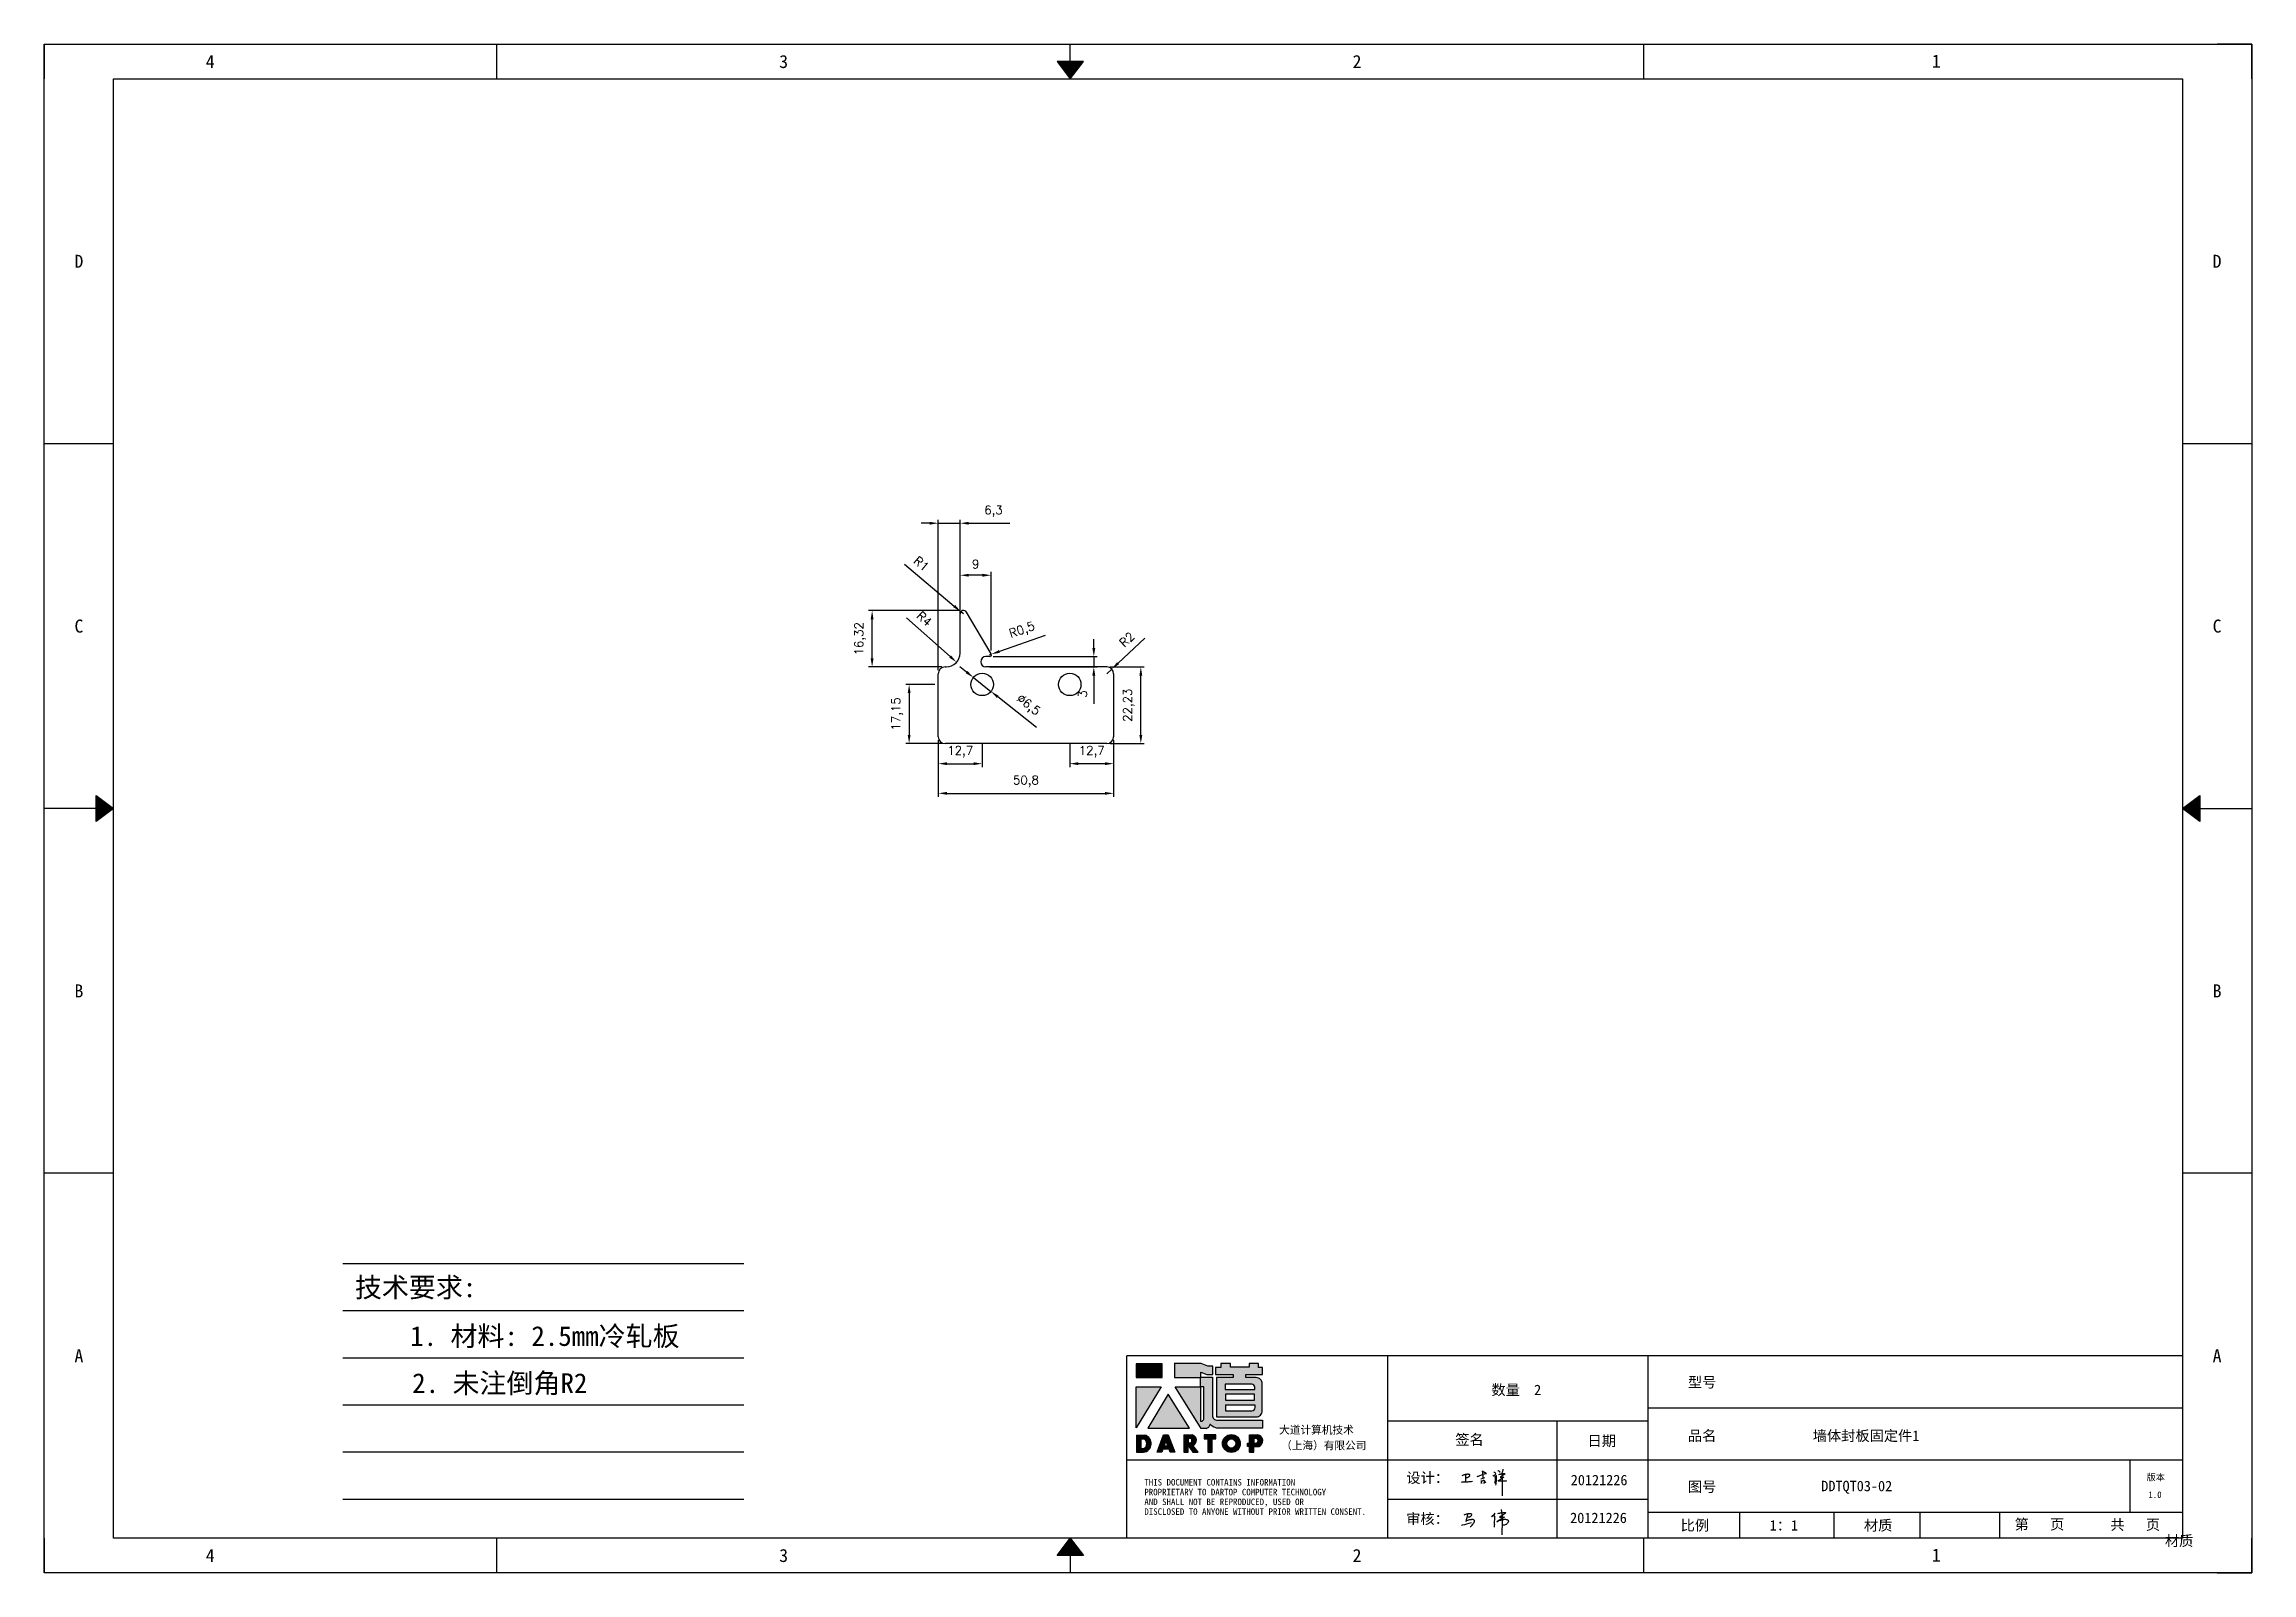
# Model space of a CAD drawing. Header units: millimetres. Extents: x 120943 to 145233, y 4425 to 40233.
# Drawn here: x 143431 to 144071, y 37625 to 38068 of the extents above; entities that cross this region are included whole.
import ezdxf
from ezdxf.enums import TextEntityAlignment as Align

# ---------------------------------------------------------------- set-up
doc = ezdxf.new("R2010")
doc.units = ezdxf.units.MM
doc.linetypes.add('DOT', pattern=[0.25, 0, -0.25])
doc.layers.add('4', color=7, linetype='Continuous')
doc.layers.add('print', color=30, linetype='Continuous')
doc.layers.add('dim', color=2, linetype='Continuous', lineweight=9)
doc.styles.add('Dartop', font='SIMFANG.TTF')
doc.styles.add('HZ', font='SimSun.ttf')
doc.styles.add('hzHT', font='SIMHEI.TTF')
doc.styles.get("Standard").update_dxf_attribs({"font": 'txt', "bigfont": 'gbcbig.shx'})
doc.dimstyles.new('0.5small', dxfattribs={"dimtxt": 2.5, "dimasz": 2.5, "dimexe": 1, "dimexo": 1, "dimgap": 2, "dimtad": 1, "dimtxsty": 'Standard', "dimcen": 2.5, "dimadec": 0, "dimazin": 0, "dimtfac": 1, "dimtmove": 0, "dimatfit": 3, "dimfxl": 1, "dimarcsym": 0})

msp = doc.modelspace()

# ---------------------------------------------------------------- texts
at = {"color": 0}
for s, height, style, p in [('4', 3.777, 'Dartop', (143478.863, 38063.012)), ('3', 3.777, 'Dartop', (143645.052, 38063.012)), ('2', 3.777, 'Dartop', (143811.24, 38063.012)), ('1', 3.777, 'Dartop', (143979.15, 38063.132)), ('D', 3.777, 'Dartop', (143440.801, 38005.098)), ('D', 3.777, 'Dartop', (144060.522, 38005.098)), ('C', 3.777, 'Dartop', (143440.801, 37899.342)), ('C', 3.777, 'Dartop', (144060.522, 37899.342)), ('B', 3.777, 'Dartop', (143440.801, 37793.586)), ('B', 3.777, 'Dartop', (144060.522, 37793.586)), ('A', 3.777, 'Dartop', (143440.801, 37687.83)), ('A', 3.777, 'Dartop', (144060.522, 37687.83)), ('型号', 3.0216, 'hzHT', (143911.27, 37680.144)), ('数量  2', 3.0216, 'hzHT', (143857.417, 37677.925)), ('签名', 3.0216, 'hzHT', (143843.843, 37663.525)), ('日期', 3.0216, 'hzHT', (143882.184, 37663.153)), ('品名', 3.0216, 'hzHT', (143911.27, 37664.632)), ('墙体封板固定件1', 3.0216, 'hzHT', (143958.777, 37664.632)), ('20121226', 3.0216, 'hzHT', (143881.409, 37651.794)), ('图号', 3.0216, 'hzHT', (143911.27, 37649.863)), ('DDTQT03-02', 3.0216, 'hzHT', (143956.078, 37650.06)), ('版本', 1.8885, 'hzHT', (144042.751, 37652.6)), ('1.0', 1.8885, 'Dartop', (144042.523, 37647.553)), ('20121226', 3.0216, 'hzHT', (143881.229, 37640.83)), ('比例', 3.0216, 'hzHT', (143909.163, 37638.65)), ('1：1', 3.0216, 'hzHT', (143934.962, 37638.65)), ('材质', 3.0216, 'hzHT', (143962.288, 37638.65)), ('第   页', 3.0216, 'hzHT', (144009.03, 37638.964)), ('共   页', 3.0216, 'hzHT', (144036.786, 37638.854)), ('4', 3.777, 'Dartop', (143478.863, 37629.916)), ('3', 3.777, 'Dartop', (143645.052, 37629.916)), ('2', 3.777, 'Dartop', (143811.24, 37629.916)), ('1', 3.777, 'Dartop', (143979.15, 37630.036)), ('材质', 3.0216, 'hzHT', (144049.528, 37634.175))]:
    msp.add_text(s, height=height, dxfattribs=dict(at, style=style)).set_placement(p, align=Align.MIDDLE_CENTER)
at = {"style": 'HZ'}
for s, p in [('技术要求:', (143538.386, 37707.65)), ('     1. 材料: 2.5mm冷轧板', (143566.102, 37693.528)), ('2. 未注倒角R2       ', (143576.432, 37679.878))]:
    msp.add_text(s, height=5.733, dxfattribs=at).set_placement(p, align=Align.MIDDLE_CENTER)
at = {"color": 0, "style": 'hzHT'}
for s, height, p in [('THIS DOCUMENT CONTAINS INFORMATION', 1.8885, (143749.611, 37650.192)), ('设计：', 3.0216, (143825.539, 37650.936)), ('AND SHALL NOT BE REPRODUCED, USED OR', 1.8885, (143749.611, 37644.527)), ('DISCLOSED TO ANYONE WITHOUT PRIOR WRITTEN CONSENT.', 1.8885, (143749.611, 37641.694)), ('PROPRIETARY TO DARTOP COMPUTER TECHNOLOGY', 1.8885, (143749.611, 37647.359)), ('审核：', 3.0216, (143825.494, 37639.038))]:
    msp.add_text(s, height=height, dxfattribs=at).set_placement(p)
at = {"layer": '4', "color": 0, "style": 'hzHT'}
for s, p in [('大道计算机技术', (143788.671, 37665.192)), ('（上海）有限公司', (143789.241, 37660.675))]:
    msp.add_text(s, height=2.2662, dxfattribs=at).set_placement(p)

# ---------------------------------------------------------------- blocks, each defined once
blk = doc.blocks.new('*U5')
at = {"color": 254, "linetype": 'Continuous', "extrusion": (0, 0, -1)}
for points in [[(-17, 0.333), (-16.812, 0.25), (-17, 0.5)], [(-17, 0.333), (-17.188, 0.25), (-16.812, 0.25)], [(-17, 0.333), (-17, 0.5), (-17.188, 0.25)]]:
    blk.add_solid(points, dxfattribs=at)
blk = doc.blocks.new('*U4')
at = {"color": 254, "linetype": 'Continuous', "extrusion": (0, 0, -1)}
for points in [[(-33.167, 11), (-33, 11), (-33.25, 11.188)], [(-33.167, 11), (-33.25, 11.188), (-33.25, 10.812)], [(-33.167, 11), (-33.25, 10.812), (-33, 11)]]:
    blk.add_solid(points, dxfattribs=at)
blk = doc.blocks.new('*U6')
at = {"color": 254, "linetype": 'Continuous'}
for points in [[(17, 21.667), (17.188, 21.75), (16.812, 21.75)], [(17, 21.667), (16.812, 21.75), (17, 21.5)], [(17, 21.667), (17, 21.5), (17.188, 21.75)]]:
    blk.add_solid(points, dxfattribs=at)
blk = doc.blocks.new('*U3')
at = {"color": 254, "linetype": 'Continuous', "extrusion": (0, 0, -1)}
for points in [[(-0.833, 11), (-0.75, 10.812), (-0.75, 11.188)], [(-0.833, 11), (-0.75, 11.188), (-1, 11)], [(-0.833, 11), (-1, 11), (-0.75, 10.812)]]:
    blk.add_solid(points, dxfattribs=at)
blk = doc.blocks.new('dadao')
for p, q in [((48, 19.2), (44.9, 10.4)), ((44.9, 10.4), (51.2, 10.4)), ((51.2, 10.4), (48, 19.2))]:
    blk.add_line(p, q)
for points in [[(41.8, 121.6), (41.8, 143.7), (-0.4, 143.7), (-0.4, 121.6), (41.8, 121.6)], [(104.8, 122), (104.8, 130.3), (114.1, 126.3), (124.2, 126.3), (124.2, 139.6), (115.9, 139.6), (105.1, 143.9), (61.5, 143.9)], [(61.7, 144), (61.7, 121.3), (103.9, 121.3)], [(113.4, 38.7), (105.1, 38.7), (63, 106.5), (103.9, 106.5), (103.9, 120.9), (103.9, 121.3)], [(109.7, 53.6), (109.7, 106.2), (104.3, 106.2), (104.3, 50.4), (106.6, 50.4)], [(144.6, 94.4), (144.6, 84.8), (192, 84.8), (192, 94.1), (144.9, 94.1)], [(120.2, 45), (119.5, 45), (119.5, 44.6)], [(0, 28), (0, 0), (11.8, 0)], [(0.1, 28), (14, 28)], [(7.1, 21.8), (7.1, 6.1), (12, 6.1)], [(7.1, 21.8), (11.4, 21.8)], [(76.8, 28.2), (76.8, 0), (84.1, 0), (84.1, 11.1), (91.6, -0.1), (100.3, -0.1), (91.7, 11.1)], [(76.8, 28.2), (90.6, 28.2)], [(84, 22.7), (84, 15.3), (87.2, 15.3)], [(84, 22.7), (87.3, 22.7)], [(183.7, 0), (183.7, 9.6), (180.6, 9.6), (180.6, 14.9), (183.8, 14.9), (183.8, 28.1), (196.1, 28.1), (196.5, 28.1)], [(183.7, 0), (190.9, 0), (190.9, 9.6), (198.8, 9.6)], [(194.9, 22.3), (190.8, 22.3), (190.8, 15), (194.4, 15)]]:
    blk.add_lwpolyline(points)
blk.add_lwpolyline([(137.1, 144.2), (137.1, 137.9), (128.3, 137.9), (128.3, 126.5), (157.3, 126.5), (157.3, 121.5), (130.3, 121.5), (130.3, 57.5), (194.4, 57.5, 0.414214), (204.4, 67.5), (204.4, 111.3, 0.414214), (194.4, 121.3), (177.5, 121.3), (177.5, 126.3), (204.7, 126.3), (204.7, 137.7), (198.2, 137.7), (198.2, 143.9), (183.3, 143.9), (183.3, 138), (153, 138), (153, 144.2), (137.1, 144.2)], format="xyb", close=True)
for points in [[(104.8, 122), (123.4, 122), (123.4, 60, 0.414214), (131.4, 52), (204.8, 52), (204.8, 39.1), (131.7, 39.1)], [(144.3, 110.8), (144.3, 101.8), (192.3, 101.8), (192.3, 105.5, 0.414214), (187.3, 110.5), (144.3, 110.5)], [(144.6, 77), (144.6, 67.5), (187.6, 67.5, 0.414214), (192.6, 72.5), (192.6, 76.4), (144.6, 76.4)]]:
    blk.add_lwpolyline(points, format="xyb")
for points in [[(-0.3, 106.2), (40.4, 106.2), (-0.3, 39.7), (-0.3, 106.2)], [(51.7, 94.1), (18.4, 39.3), (86.2, 39.3)], [(43.8, 28.2), (51.8, 28.2), (62.6, -0.1), (55, -0.1), (53.2, 5), (42.9, 5), (41.1, 0), (33.6, 0)], [(110, 28.1), (110, 21.9), (116, 21.9), (116, -0.1), (123.2, -0.1), (123.2, 22), (129.2, 22), (129.2, 28.1), (110, 28.1)]]:
    blk.add_lwpolyline(points, close=True)
for radius in [14.5, 7.44]:
    blk.add_circle((154.2, 14.2), radius)
for centre, radius, start, end in [((99.2, 60.7), 12.6, 305.6399, 325.969), ((111.6, 46.7), 8.19, 282.9811, 347.6627), ((136, 61.7), 22.9, 226.7358, 259.3209), ((8.5, 13.9), 8.49, 294.2143, 69.7177), ((9.6, 14.2), 14.4, 278.6604, 72.3203), ((86.4, 19), 3.8, 282.527, 76.7196), ((88.6, 19.4), 8.95, 290.6073, 77.2124), ((193.7, 18.7), 3.8, 280.9891, 72.5513), ((195.7, 18.6), 9.51, 288.8959, 85.2442)]:
    blk.add_arc(centre, radius, start, end)
blk = doc.blocks.new('h')
for p, q in [((20768.1, -2360.9), (20773, -2359.1)), ((20769.5, -2366.9), (20769.8, -2370.6)), ((20769.8, -2370.6), (20770.9, -2378)), ((20770.9, -2378), (20771.5, -2370.6)), ((20772.4, -2369.3), (20774.9, -2367.8)), ((20773, -2359.1), (20784.1, -2355.2)), ((20773.3, -2331.8), (20775.3, -2338.7)), ((20789.1, -2340.9), (20773.5, -2331.9)), ((20775.3, -2338.7), (20775.6, -2351.2)), ((20775.6, -2351.2), (20775.5, -2357.3)), ((20782.2, -2369.2), (20780, -2377.1)), ((20780, -2377.1), (20788.3, -2371.3)), ((20780.1, -2366.4), (20780.8, -2366.4)), ((20781.9, -2367.4), (20782.2, -2369.2)), ((20845.7, -2343.5), (20848.4, -2353)), ((20848.9, -2370.3), (20847.9, -2424)), ((20848.4, -2353), (20848.9, -2370.3))]:
    blk.add_line(p, q)
for points in [[(20696.6, -2372.4, 0.002073), (20710.6, -2371.9, 0.016137), (20719.6, -2371.3, 0.008314), (20736.9, -2369.3)], [(20699.1, -2348.2, -0.029745), (20704.6, -2345.4, -0.046842), (20708.4, -2344.2, -0.00919), (20714.3, -2343, -0.018517), (20717.2, -2342.5, -0.037841), (20720.3, -2342.4, -0.039541), (20723.2, -2342.8, -0.149785), (20726, -2344.3, -0.204935), (20726.9, -2346.6, -0.074872), (20726.5, -2348.3, -0.061615), (20725.6, -2350.3, -0.034204), (20723.8, -2352.6, -0.045776), (20722.3, -2354.1, -0.054985), (20720.4, -2355.3, -0.036348), (20717.3, -2356.5, -0.067752), (20715.7, -2356.8, -0.043553), (20713.2, -2356.7)], [(20755, -2351.9, -0.024077), (20759.9, -2350.1, -0.013147), (20768.7, -2346.5, -0.00522), (20775.4, -2344.1, -0.018517), (20777.3, -2343.4, -0.008274), (20786.3, -2341, -0.039541), (20788.3, -2340.8, -0.079216), (20789.4, -2341, -0.204935)], [(20813.5, -2350.1, 0.007348), (20815.9, -2348.7, 0.008421), (20818, -2347.3, 0.009459), (20819.7, -2346.2, -0.016325), (20820.7, -2345.5, -0.173771), (20821.8, -2345.3, -0.085159), (20823.9, -2346, -0.125883), (20826, -2347.9, -0.160659), (20826.6, -2350.1, -0.010447), (20826.5, -2352.3, -0.008247), (20826.2, -2355.1, -0.002698), (20825.3, -2374, 0.001562), (20823.9, -2383.7, 0.016137)], [(20816.8, -2335, -0.053561), (20819.6, -2336.1, -0.075272), (20821.3, -2337.3, -0.005295), (20822.5, -2338.5, -0.009337), (20823.1, -2339.1, -0.026146), (20823.7, -2339.8, -0.016644), (20824.5, -2340.9)], [(20832.1, -2329.2, -0.053561), (20834.9, -2330.3, -0.075272), (20836.7, -2331.5, -0.005295), (20837.8, -2332.6, -0.009337), (20838.5, -2333.3, -0.026146), (20839, -2334, -0.016644), (20839.8, -2335.1)], [(20836, -2343.7, -0.02797), (20842.1, -2342.6, -0.048868), (20845.6, -2342.2, -0.00919), (20851.1, -2341.4, -0.018517), (20853.9, -2341.1, -0.037841), (20856.7, -2341.2, -0.039541), (20859.4, -2341.6, -0.018282), (20840.6, -2354.7, -0.000937)], [(20847.6, -2340.2, 0.021784), (20849.6, -2335.9, 0.028296), (20850.8, -2332.4, 0.008136), (20851.9, -2328.2, 0.028913), (20852.2, -2327, 0.08193), (20852.1, -2325.9, 0.075058), (20851.7, -2324.7, 0.275043)]]:
    blk.add_lwpolyline(points, format="xyb")
for points in [[(20711.3, -2343.5), (20711.3, -2343.5), (20711.5, -2355.8), (20710.7, -2368), (20710.6, -2371.9)], [(20821.5, -2350.6), (20822.4, -2359.2), (20822.2, -2364.9), (20821.7, -2369), (20821.3, -2376.3), (20823.6, -2368.5), (20827.2, -2366.3), (20829.5, -2366.3)], [(20840.6, -2354.7), (20850, -2354.7), (20855, -2354.3), (20845.9, -2361.1), (20840.5, -2364), (20833, -2367.5), (20863.2, -2367.4), (20865.9, -2367.3)]]:
    blk.add_lwpolyline(points)
for centre, radius, start, end in [((20773.7, -2371.2), 2.3, 121.9907, 163.60158), ((20787.5, -2406), 40.3, 100.61827, 108.24823), ((20780.8, -2367.6), 1.15, 9.4675, 90)]:
    blk.add_arc(centre, radius, start, end)
blk = doc.blocks.new('*D1689')
at = {"layer": 'Defpoints', "color": 0}
for p in [(143689.89, 37867.29), (143740.69, 37867.29), (143740.69, 37850.86)]:
    blk.add_point(p, dxfattribs=at)
at = {"layer": 'dim', "color": 0, "lineweight": -2}
for p, q in [((143689.89, 37866.29), (143689.89, 37849.86)), ((143740.69, 37866.29), (143740.69, 37849.86)), ((143692.39, 37850.86), (143738.19, 37850.86))]:
    blk.add_line(p, q, dxfattribs=at)
at = {"layer": 'dim', "color": 0}
for points in [[(143692.39, 37851.27), (143692.39, 37850.44), (143689.89, 37850.86)], [(143738.19, 37851.27), (143738.19, 37850.44), (143740.69, 37850.86)]]:
    blk.add_solid(points, dxfattribs=at)
at = {"layer": 'dim', "color": 0, "insert": (143715.29, 37854.32), "char_height": 2.5, "attachment_point": 5}
blk.add_mtext('50,8', dxfattribs=at)
blk = doc.blocks.new('*D1690')
at = {"layer": 'Defpoints', "color": 0}
for p in [(143738.69, 37887.52), (143748.58, 37887.52), (143738.69, 37865.29)]:
    blk.add_point(p, dxfattribs=at)
at = {"layer": 'dim', "color": 0, "lineweight": -2}
for p, q in [((143739.69, 37887.52), (143749.58, 37887.52)), ((143748.58, 37867.79), (143748.58, 37885.02)), ((143739.69, 37865.29), (143749.58, 37865.29))]:
    blk.add_line(p, q, dxfattribs=at)
at = {"layer": 'dim', "color": 0}
for points in [[(143748.17, 37885.02), (143749, 37885.02), (143748.58, 37887.52)], [(143748.17, 37867.79), (143749, 37867.79), (143748.58, 37865.29)]]:
    blk.add_solid(points, dxfattribs=at)
at = {"layer": 'dim', "color": 0, "insert": (143745.12, 37876.4), "char_height": 2.5, "attachment_point": 5, "rotation": 90}
blk.add_mtext('22,23', dxfattribs=at)
blk = doc.blocks.new('*D1675')
at = {"layer": 'Defpoints', "color": 0}
for p in [(143740.15, 37886.88), (143738.69, 37885.52)]:
    blk.add_point(p, dxfattribs=at)
at = {"layer": 'dim', "color": 0, "lineweight": -2}
for p, q in [((143749.77, 37895.87), (143741.97, 37888.59)), ((143738.69, 37885.52), (143740.15, 37886.88))]:
    blk.add_line(p, q, dxfattribs=at)
at = {"layer": 'dim', "color": 0}
blk.add_solid([(143741.69, 37888.89), (143742.26, 37888.28), (143740.15, 37886.88)], dxfattribs=at)
at = {"layer": 'dim', "color": 0, "insert": (143744.56, 37895.46), "char_height": 2.5, "attachment_point": 5, "rotation": 43.07054}
blk.add_mtext('R2', dxfattribs=at)
blk = doc.blocks.new('*D1676')
at = {"layer": 'Defpoints', "color": 0}
for p in [(143692.19, 37891.52), (143695.18, 37888.86)]:
    blk.add_point(p, dxfattribs=at)
at = {"layer": 'dim', "color": 0, "lineweight": -2}
blk.add_line((143680.64, 37901.73), (143693.31, 37890.52), dxfattribs=at)
at = {"layer": 'dim', "color": 0}
blk.add_solid([(143693.59, 37890.83), (143693.03, 37890.21), (143695.18, 37888.86)], dxfattribs=at)
at = {"layer": 'dim', "color": 0, "insert": (143685.85, 37901.46), "char_height": 2.5, "attachment_point": 5, "rotation": 318.48873}
blk.add_mtext('R4', dxfattribs=at)
blk = doc.blocks.new('*D1677')
at = {"layer": 'Defpoints', "color": 0}
for p in [(143696.42, 37903.52), (143697.19, 37902.87)]:
    blk.add_point(p, dxfattribs=at)
at = {"layer": 'dim', "color": 0, "lineweight": -2}
for p, q in [((143680.09, 37917.32), (143694.51, 37905.13)), ((143697.19, 37902.87), (143696.42, 37903.52))]:
    blk.add_line(p, q, dxfattribs=at)
at = {"layer": 'dim', "color": 0}
blk.add_solid([(143694.78, 37905.45), (143694.24, 37904.81), (143696.42, 37903.52)], dxfattribs=at)
at = {"layer": 'dim', "color": 0, "insert": (143684.99, 37917.44), "char_height": 2.5, "attachment_point": 5, "rotation": 319.78793}
blk.add_mtext('R1', dxfattribs=at)
blk = doc.blocks.new('*D1691')
at = {"layer": 'Defpoints', "color": 0}
for p in [(143704.76, 37891.01), (143705.23, 37891.18)]:
    blk.add_point(p, dxfattribs=at)
at = {"layer": 'dim', "color": 0, "lineweight": -2}
for p, q in [((143720.81, 37896.6), (143707.59, 37892)), ((143704.76, 37891.01), (143705.23, 37891.18))]:
    blk.add_line(p, q, dxfattribs=at)
at = {"layer": 'dim', "color": 0}
blk.add_solid([(143707.45, 37892.39), (143707.73, 37891.6), (143705.23, 37891.18)], dxfattribs=at)
at = {"layer": 'dim', "color": 0, "insert": (143714.24, 37897.98), "char_height": 2.5, "attachment_point": 5, "rotation": 19.21054}
blk.add_mtext('R0,5', dxfattribs=at)
blk = doc.blocks.new('*D1692')
at = {"layer": 'Defpoints', "color": 0}
for p in [(143670.7, 37903.84), (143696.92, 37903.84), (143691.89, 37887.52)]:
    blk.add_point(p, dxfattribs=at)
at = {"layer": 'dim', "color": 0, "lineweight": -2}
for p, q in [((143695.92, 37903.84), (143669.7, 37903.84)), ((143670.7, 37890.02), (143670.7, 37901.34)), ((143690.89, 37887.52), (143669.7, 37887.52))]:
    blk.add_line(p, q, dxfattribs=at)
at = {"layer": 'dim', "color": 0}
for points in [[(143670.28, 37901.34), (143671.12, 37901.34), (143670.7, 37903.84)], [(143670.28, 37890.02), (143671.12, 37890.02), (143670.7, 37887.52)]]:
    blk.add_solid(points, dxfattribs=at)
at = {"layer": 'dim', "color": 0, "insert": (143667.24, 37895.68), "char_height": 2.5, "attachment_point": 5, "rotation": 90}
blk.add_mtext('16,32', dxfattribs=at)
blk = doc.blocks.new('*D1693')
at = {"layer": 'Defpoints', "color": 0}
for p in [(143696.19, 37914.08), (143696.19, 37902.87), (143705.19, 37891.27)]:
    blk.add_point(p, dxfattribs=at)
at = {"layer": 'dim', "color": 0, "lineweight": -2}
for p, q in [((143696.19, 37903.87), (143696.19, 37915.08)), ((143702.69, 37914.08), (143698.69, 37914.08)), ((143705.19, 37892.27), (143705.19, 37915.08))]:
    blk.add_line(p, q, dxfattribs=at)
at = {"layer": 'dim', "color": 0}
for points in [[(143698.69, 37914.5), (143698.69, 37913.67), (143696.19, 37914.08)], [(143702.69, 37914.5), (143702.69, 37913.67), (143705.19, 37914.08)]]:
    blk.add_solid(points, dxfattribs=at)
at = {"layer": 'dim', "color": 0, "insert": (143700.69, 37917.33), "char_height": 2.5, "attachment_point": 5}
blk.add_mtext('9', dxfattribs=at)
blk = doc.blocks.new('*D1694')
at = {"layer": 'Defpoints', "color": 0}
for p in [(143703.69, 37887.52), (143704.76, 37890.51), (143734.96, 37887.52)]:
    blk.add_point(p, dxfattribs=at)
at = {"layer": 'dim', "color": 0, "lineweight": -2}
for p, q in [((143734.96, 37893.01), (143734.96, 37895.51)), ((143704.69, 37887.52), (143735.96, 37887.52)), ((143705.76, 37890.51), (143735.96, 37890.51)), ((143734.96, 37890.51), (143734.96, 37887.52)), ((143734.96, 37885.02), (143734.96, 37876.85))]:
    blk.add_line(p, q, dxfattribs=at)
at = {"layer": 'dim', "color": 0}
for points in [[(143734.54, 37893.01), (143735.38, 37893.01), (143734.96, 37890.51)], [(143734.54, 37885.02), (143735.38, 37885.02), (143734.96, 37887.52)]]:
    blk.add_solid(points, dxfattribs=at)
at = {"layer": 'dim', "color": 0, "insert": (143731.71, 37879.68), "char_height": 2.5, "attachment_point": 5, "rotation": 90}
blk.add_mtext('3', dxfattribs=at)
blk = doc.blocks.new('*D1695')
at = {"layer": 'Defpoints', "color": 0}
for p in [(143689.89, 37867.29), (143702.59, 37866.49), (143702.59, 37859.46)]:
    blk.add_point(p, dxfattribs=at)
at = {"layer": 'dim', "color": 0, "lineweight": -2}
for p, q in [((143689.89, 37866.29), (143689.89, 37858.46)), ((143702.59, 37865.49), (143702.59, 37858.46)), ((143692.39, 37859.46), (143700.09, 37859.46))]:
    blk.add_line(p, q, dxfattribs=at)
at = {"layer": 'dim', "color": 0}
for points in [[(143692.39, 37859.88), (143692.39, 37859.04), (143689.89, 37859.46)], [(143700.09, 37859.88), (143700.09, 37859.04), (143702.59, 37859.46)]]:
    blk.add_solid(points, dxfattribs=at)
at = {"layer": 'dim', "color": 0, "insert": (143696.24, 37862.92), "char_height": 2.5, "attachment_point": 5}
blk.add_mtext('12,7', dxfattribs=at)
blk = doc.blocks.new('*D1678')
at = {"layer": 'Defpoints', "color": 0}
for p in [(143740.69, 37867.29), (143727.99, 37866.49), (143727.99, 37859.46)]:
    blk.add_point(p, dxfattribs=at)
at = {"layer": 'dim', "color": 0, "lineweight": -2}
for p, q in [((143727.99, 37865.49), (143727.99, 37858.46)), ((143740.69, 37866.29), (143740.69, 37858.46)), ((143738.19, 37859.46), (143730.49, 37859.46))]:
    blk.add_line(p, q, dxfattribs=at)
at = {"layer": 'dim', "color": 0}
for points in [[(143730.49, 37859.88), (143730.49, 37859.04), (143727.99, 37859.46)], [(143738.19, 37859.88), (143738.19, 37859.04), (143740.69, 37859.46)]]:
    blk.add_solid(points, dxfattribs=at)
at = {"layer": 'dim', "color": 0, "insert": (143734.34, 37862.92), "char_height": 2.5, "attachment_point": 5}
blk.add_mtext('12,7', dxfattribs=at)
blk = doc.blocks.new('*D1696')
at = {"layer": 'Defpoints', "color": 0}
for p in [(143689.89, 37882.44), (143681.43, 37865.29), (143691.89, 37865.29)]:
    blk.add_point(p, dxfattribs=at)
at = {"layer": 'dim', "color": 0, "lineweight": -2}
for p, q in [((143688.89, 37882.44), (143680.43, 37882.44)), ((143681.43, 37879.94), (143681.43, 37867.79)), ((143690.89, 37865.29), (143680.43, 37865.29))]:
    blk.add_line(p, q, dxfattribs=at)
at = {"layer": 'dim', "color": 0}
for points in [[(143681.02, 37879.94), (143681.85, 37879.94), (143681.43, 37882.44)], [(143681.02, 37867.79), (143681.85, 37867.79), (143681.43, 37865.29)]]:
    blk.add_solid(points, dxfattribs=at)
at = {"layer": 'dim', "color": 0, "insert": (143677.97, 37873.86), "char_height": 2.5, "attachment_point": 5, "rotation": 90}
blk.add_mtext('17,15', dxfattribs=at)
blk = doc.blocks.new('*D1697')
at = {"layer": 'Defpoints', "color": 0}
for p in [(143700.04, 37884.46), (143705.13, 37880.42)]:
    blk.add_point(p, dxfattribs=at)
at = {"layer": 'dim', "color": 0, "lineweight": -2}
for p, q in [((143698.08, 37886.01), (143696.12, 37887.56)), ((143700.04, 37884.46), (143705.13, 37880.42)), ((143718.39, 37869.9), (143707.09, 37878.86))]:
    blk.add_line(p, q, dxfattribs=at)
at = {"layer": 'dim', "color": 0}
for points in [[(143698.34, 37886.34), (143697.82, 37885.68), (143700.04, 37884.46)], [(143707.35, 37879.19), (143706.83, 37878.54), (143705.13, 37880.42)]]:
    blk.add_solid(points, dxfattribs=at)
at = {"layer": 'dim', "color": 0, "insert": (143715.87, 37876.32), "char_height": 2.5, "attachment_point": 5, "rotation": 321.58163}
blk.add_mtext('∅6,5', dxfattribs=at)
blk = doc.blocks.new('*D1698')
at = {"layer": 'Defpoints', "color": 0}
for p in [(143696.19, 37929.16), (143696.19, 37891.52), (143689.89, 37885.52)]:
    blk.add_point(p, dxfattribs=at)
at = {"layer": 'dim', "color": 0, "lineweight": -2}
for p, q in [((143687.39, 37929.16), (143684.89, 37929.16)), ((143689.89, 37886.52), (143689.89, 37930.16)), ((143689.89, 37929.16), (143696.19, 37929.16)), ((143696.19, 37892.52), (143696.19, 37930.16)), ((143698.69, 37929.16), (143710.6, 37929.16))]:
    blk.add_line(p, q, dxfattribs=at)
at = {"layer": 'dim', "color": 0}
for points in [[(143687.39, 37929.57), (143687.39, 37928.74), (143689.89, 37929.16)], [(143698.69, 37929.57), (143698.69, 37928.74), (143696.19, 37929.16)]]:
    blk.add_solid(points, dxfattribs=at)
at = {"layer": 'dim', "color": 0, "insert": (143705.89, 37932.62), "char_height": 2.5, "attachment_point": 5}
blk.add_mtext('6,3', dxfattribs=at)

# ---------------------------------------------------------------- dimensions: what is measured, and where the dimension line sits
at = {"layer": 'dim'}
dim = msp.add_linear_dim(base=(143696.186, 37929.157), p1=(143689.886, 37885.516), p2=(143696.186, 37891.516), dimstyle='0.5small', override={"dimpost": '\\X'}, dxfattribs=at)
dim.commit()
dim.dimension.update_dxf_attribs({"geometry": '*D1698', "text_midpoint": (143705.894, 37932.615)})
for center, mpoint, picture, middle in [((143697.186, 37902.873), (143696.422, 37903.518), '*D1677', (143682.893, 37914.956)), ((143692.186, 37891.516), (143695.181, 37888.865), '*D1676', (143683.699, 37899.027))]:
    dim = msp.add_radius_dim(center=center, mpoint=mpoint, dimstyle='0.5small', override={"dimpost": '\\X'}, dxfattribs=at)
    dim.commit()
    dim.dimension.update_dxf_attribs({"geometry": picture, "text_midpoint": middle, "dimtype": 164})
for base, p1, p2, picture, middle in [((143696.186, 37914.084), (143705.187, 37891.266), (143696.186, 37902.873), '*D1693', (143700.687, 37914.084)), ((143740.686, 37850.857), (143689.886, 37867.286), (143740.686, 37867.286), '*D1689', (143715.286, 37850.857)), ((143702.586, 37859.461), (143689.886, 37867.286), (143702.586, 37866.49), '*D1695', (143696.236, 37859.461))]:
    dim = msp.add_linear_dim(base=base, p1=p1, p2=p2, dimstyle='0.5small', override={"dimpost": '\\X'}, dxfattribs=at)
    dim.commit()
    dim.dimension.update_dxf_attribs({"geometry": picture, "text_midpoint": middle, "dimtype": 160})
for base, p1, p2, angle, picture, middle in [((143670.701, 37903.837), (143691.886, 37887.516), (143696.921, 37903.837), 90, '*D1692', (143670.701, 37895.676)), ((143727.986, 37859.461), (143740.686, 37867.286), (143727.986, 37866.49), 180, '*D1678', (143734.336, 37859.461))]:
    dim = msp.add_linear_dim(base=base, p1=p1, p2=p2, angle=angle, dimstyle='0.5small', override={"dimpost": '\\X'}, dxfattribs=at)
    dim.commit()
    dim.dimension.update_dxf_attribs({"geometry": picture, "text_midpoint": middle, "dimtype": 160})
for center, mpoint, picture, middle in [((143704.758, 37891.011), (143705.23, 37891.176), '*D1691', (143714.243, 37897.979)), ((143738.686, 37885.516), (143740.147, 37886.882), '*D1675', (143744.563, 37895.459))]:
    dim = msp.add_radius_dim(center=center, mpoint=mpoint, dimstyle='0.5small', override={"dimpost": '\\X'}, dxfattribs=at)
    dim.commit()
    dim.dimension.update_dxf_attribs({"geometry": picture, "text_midpoint": middle})
for base, p1, p2, picture, middle in [((143734.961, 37887.5157), (143704.7576, 37890.5112), (143703.6857, 37887.5157), '*D1694', (143731.711, 37879.6824)), ((143748.583, 37887.516), (143738.686, 37865.286), (143738.686, 37887.516), '*D1690', (143745.125, 37876.401)), ((143681.433, 37865.286), (143689.886, 37882.436), (143691.886, 37865.286), '*D1696', (143677.974, 37873.861))]:
    dim = msp.add_linear_dim(base=base, p1=p1, p2=p2, angle=90, dimstyle='0.5small', override={"dimpost": '\\X'}, dxfattribs=at)
    dim.commit()
    dim.dimension.update_dxf_attribs({"geometry": picture, "text_midpoint": middle})
dim = msp.add_diameter_dim_2p(p1=(143700.039, 37884.455), p2=(143705.132, 37880.416), dimstyle='0.5small', override={"dimpost": '\\X'}, dxfattribs=at)
dim.commit()
dim.dimension.update_dxf_attribs({"geometry": '*D1697', "text_midpoint": (143715.867, 37876.316)})

# ---------------------------------------------------------------- hatches: boundary and pattern name
for points in [[(143754.753, 37685.491), (143747.22, 37685.491), (143747.22, 37681.555), (143754.753, 37681.555)], [(143754.511, 37678.801), (143747.24, 37678.801), (143747.24, 37666.929)], [(143756.526, 37676.646), (143750.582, 37666.85), (143762.685, 37666.85)], [(143770.37, 37664.846), (143766.931, 37664.846), (143766.931, 37663.755), (143768.004, 37663.755), (143768.004, 37659.822), (143769.289, 37659.822), (143769.289, 37663.757), (143770.37, 37663.757)]]:
    msp.add_hatch(color=0).paths.add_polyline_path(points)
h = msp.add_hatch(color=0)
h.paths.add_polyline_path([(143766.012, 37683.099), (143767.674, 37682.38), (143769.472, 37682.38), (143769.472, 37684.76), (143767.989, 37684.76), (143766.057, 37685.523), (143758.313, 37685.523), (143758.313, 37681.499), (143765.847, 37681.499), (143765.847, 37681.418), (143765.847, 37678.846), (143758.541, 37678.846), (143766.056, 37666.752), (143767.544, 37666.752, 0.2793748), (143768.631, 37667.808), (143768.631, 37667.864), (143768.762, 37667.864, 0.1431454), (143770.81, 37666.821), (143783.869, 37666.821), (143783.869, 37669.115), (143770.755, 37669.115, -0.4142136), (143769.326, 37670.543), (143769.326, 37681.626), (143766.012, 37681.626)])
h.paths.add_polyline_path([(143765.923, 37678.794), (143766.881, 37678.794), (143766.881, 37669.408, -0.0889357), (143766.326, 37668.837), (143765.92, 37668.837)], flags=16)
h = msp.add_hatch(color=0)
h.paths.add_polyline_path([(143783.846, 37684.427), (143782.685, 37684.427), (143782.685, 37685.532), (143780.029, 37685.532), (143780.029, 37684.482), (143774.607, 37684.482), (143774.607, 37685.587), (143771.767, 37685.587), (143771.767, 37684.461), (143770.198, 37684.461), (143770.198, 37682.424), (143775.376, 37682.424), (143775.376, 37681.523), (143770.551, 37681.523), (143770.551, 37670.113), (143782.006, 37670.113, 0.4142136), (143783.791, 37671.898), (143783.791, 37679.712, 0.4142136), (143782.006, 37681.497), (143778.978, 37681.497), (143778.978, 37682.382), (143783.846, 37682.382)])
h.paths.add_polyline_path([(143780.741, 37679.563, -0.4142136), (143781.633, 37678.67), (143781.633, 37678.016), (143773.058, 37678.016), (143773.058, 37679.563)], flags=16)
h.paths.add_polyline_path([(143781.578, 37676.634), (143781.578, 37674.976), (143773.113, 37674.976), (143773.113, 37676.634)], flags=16)
h.paths.add_polyline_path([(143781.689, 37673.484), (143781.689, 37672.774, -0.4142136), (143780.796, 37671.881), (143773.113, 37671.881), (143773.113, 37673.484)], flags=16)
h = msp.add_hatch(color=0)
h.paths.add_polyline_path([(143749.788, 37664.828), (143747.293, 37664.828), (143747.293, 37659.837), (143749.394, 37659.837, 0.7930159)])
h.paths.add_polyline_path([(143749.431, 37660.93), (143748.559, 37660.93), (143748.559, 37663.735), (143749.335, 37663.735, -0.6713609)], flags=16)
h = msp.add_hatch(color=0)
h.paths.add_polyline_path([(143756.545, 37664.869), (143755.121, 37664.869), (143753.291, 37659.832), (143754.639, 37659.832), (143754.956, 37660.725), (143756.783, 37660.725), (143757.107, 37659.821), (143758.467, 37659.821)])
h.paths.add_polyline_path([(143756.434, 37661.687), (143755.302, 37661.687), (143755.858, 37663.27)], flags=16)
h = msp.add_hatch(color=0)
h.paths.add_polyline_path([(143763.464, 37664.865), (143761.011, 37664.865), (143761.011, 37659.829), (143762.308, 37659.829), (143762.308, 37661.826), (143763.64, 37659.811), (143765.207, 37659.811), (143763.673, 37661.813, 0.7440549)])
h.paths.add_polyline_path([(143762.296, 37662.571), (143762.296, 37663.894), (143762.875, 37663.894, -0.796809), (143762.867, 37662.571)], flags=16)
h = msp.add_hatch(color=0)
h.paths.add_polyline_path([(143772.24, 37662.365, 1), (143777.412, 37662.365, 1)])
h.paths.add_polyline_path([(143776.154, 37662.365, -1), (143773.497, 37662.365, -1)], flags=16)
h = msp.add_hatch(color=0)
h.paths.add_polyline_path([(143782.372, 37664.853), (143782.298, 37664.853), (143780.111, 37664.853), (143780.111, 37662.503), (143779.53, 37662.503), (143779.53, 37661.549), (143780.101, 37661.549), (143780.101, 37659.838), (143781.378, 37659.838), (143781.378, 37661.556), (143782.781, 37661.556, 0.8123038)])
h.paths.add_polyline_path([(143781.359, 37662.51), (143781.359, 37663.824), (143782.086, 37663.824, -0.7782134), (143782.012, 37662.51)], flags=16)

# ---------------------------------------------------------------- linework, layer by layer
at = {"color": 0, "linetype": 'DOT'}
for p, q in [((143430.729, 38068.048), (144060.522, 38068.048)), ((143430.729, 37634.952), (143430.729, 38057.976)), ((144070.594, 38057.976), (144070.594, 37634.952)), ((144060.522, 37624.88), (143430.729, 37624.88))]:
    msp.add_line(p, q, dxfattribs=at)
at = {"color": 0}
for p, q in [((143430.729, 38068.048), (143430.729, 38057.976)), ((143561.957, 38057.976), (143561.957, 38068.048)), ((143728.146, 38063.012), (143728.146, 38068.048)), ((143894.334, 38057.976), (143894.334, 38068.048)), ((144070.594, 38068.048), (144060.522, 38068.048)), ((144070.594, 38057.976), (144070.594, 38068.048)), ((143450.873, 37634.952), (143450.873, 38057.976)), ((143450.873, 38057.976), (144050.45, 38057.976)), ((144050.45, 38057.976), (144050.45, 37634.952)), ((143450.873, 37952.22), (143430.729, 37952.22)), ((144070.594, 37952.22), (144050.45, 37952.22)), ((143445.837, 37846.464), (143430.729, 37846.464)), ((144055.486, 37846.464), (144070.594, 37846.464)), ((143450.873, 37740.708), (143430.729, 37740.708)), ((144070.594, 37740.708), (144050.45, 37740.708)), ((144050.45, 37687.83), (143744.513, 37687.83)), ((143744.513, 37634.952), (143744.513, 37687.83)), ((143820.053, 37687.83), (143820.053, 37634.952)), ((143895.593, 37634.952), (143895.593, 37687.83)), ((143820.053, 37668.945), (143895.593, 37668.945)), ((143869.154, 37668.945), (143869.154, 37634.952)), ((143895.593, 37672.722), (144050.45, 37672.722)), ((143744.513, 37657.614), (143820.053, 37657.614)), ((143820.053, 37657.614), (144050.45, 37657.614)), ((144035.342, 37642.506), (144035.342, 37657.614)), ((143820.053, 37646.283), (143895.593, 37646.283)), ((143895.593, 37642.506), (144050.45, 37642.506)), ((143922.17, 37634.952), (143922.17, 37642.506)), ((143949.559, 37634.952), (143949.559, 37642.506)), ((143974.458, 37634.952), (143974.458, 37642.506)), ((143997.572, 37634.952), (143997.572, 37642.506)), ((143430.729, 37634.952), (143430.729, 37624.88)), ((144050.45, 37634.952), (143450.873, 37634.952)), ((143561.957, 37624.88), (143561.957, 37634.952)), ((143894.334, 37624.88), (143894.334, 37634.952)), ((144070.594, 37624.88), (144070.594, 37634.952)), ((143728.146, 37629.916), (143728.146, 37624.88)), ((144060.522, 37624.88), (144070.594, 37624.88))]:
    msp.add_line(p, q, dxfattribs=at)
for p, q in [((143696.186, 37891.516), (143696.186, 37902.873)), ((143705.187, 37891.266), (143698.046, 37903.383)), ((143691.886, 37887.516), (143692.186, 37887.516)), ((143704.758, 37890.511), (143703.686, 37890.516)), ((143738.686, 37887.516), (143703.686, 37887.516)), ((143689.886, 37867.286), (143689.886, 37885.516)), ((143740.686, 37885.516), (143740.686, 37867.286)), ((143738.686, 37865.286), (143691.886, 37865.286)), ((143852.494, 37640.118), (143851.752, 37639.717)), ((143853.028, 37640.404), (143852.494, 37640.118)), ((143852.525, 37641.004), (143853.468, 37641.004)), ((143853.972, 37641.05), (143853.028, 37640.404)), ((143853.062, 37643.244), (143853.279, 37641.434)), ((143853.314, 37640.097), (143853.234, 37635.938)), ((143853.279, 37641.434), (143853.314, 37640.097)), ((143853.468, 37641.004), (143853.972, 37641.05))]:
    msp.add_line(p, q)
for points in [[(143728.146, 38057.976), (143731.923, 38063.012), (143724.369, 38063.012), (143728.146, 38057.976)], [(143450.873, 37846.464), (143445.837, 37842.687), (143445.837, 37850.241), (143450.873, 37846.464)], [(144050.45, 37846.464), (144055.486, 37850.241), (144055.486, 37842.687), (144050.45, 37846.464)], [(143728.146, 37634.952), (143731.923, 37629.916), (143724.369, 37629.916), (143728.146, 37634.952)]]:
    msp.add_lwpolyline(points, close=True, dxfattribs=at)
for points in [[(143842.318, 37641.658, -0.029745), (143842.75, 37641.874, -0.0468422), (143843.043, 37641.968, -0.0091902), (143843.499, 37642.06, -0.0185172), (143843.728, 37642.093, -0.0378406), (143843.964, 37642.101, -0.0395413), (143844.188, 37642.073, -0.1497852), (143844.407, 37641.953, -0.2049352), (143844.474, 37641.78, -0.0748717), (143844.449, 37641.643, -0.0616146), (143844.374, 37641.492, -0.0342039), (143844.239, 37641.313, -0.0457759), (143844.118, 37641.198, -0.054985), (143843.972, 37641.106, -0.0363479), (143843.73, 37641.009, -0.0677521), (143843.608, 37640.988, -0.0435534), (143843.417, 37640.998)], [(143851.752, 37639.717, -0.029745), (143852.425, 37640.054, -0.0468422), (143852.882, 37640.201, -0.0091902), (143853.593, 37640.345, -0.0185172), (143853.95, 37640.396, -0.0378406), (143854.318, 37640.408, -0.0395413), (143854.668, 37640.365, -0.1497852), (143855.01, 37640.178, -0.2049352), (143855.115, 37639.907, -0.0748717), (143855.075, 37639.694, -0.0616146), (143854.959, 37639.458, -0.0342039), (143854.748, 37639.18, -0.0457759), (143854.559, 37638.999, -0.054985), (143854.331, 37638.856, -0.0363479), (143853.953, 37638.705, -0.0677521), (143853.764, 37638.673, -0.0435534), (143853.466, 37638.688)], [(143852.061, 37642.118, -0.0279703), (143852.672, 37642.231, -0.0488679), (143853.025, 37642.268, -0.0091902), (143853.581, 37642.351, -0.0185172), (143853.859, 37642.376, -0.0378406), (143854.145, 37642.37, -0.0395413), (143854.413, 37642.323, -0.0182819), (143852.525, 37641.004, -0.0009369)]]:
    msp.add_lwpolyline(points, format="xyb")
msp.add_lwpolyline([(143843.27, 37642.016), (143843.27, 37642.016), (143843.126, 37641.131), (143842.888, 37640.299), (143842.733, 37639.788)])
for centre in [(143702.586, 37882.436), (143727.986, 37882.436)]:
    msp.add_circle(centre, 3.25)
for centre, radius, start, end in [((143697.186, 37902.873), 1, 30.699723, 180), ((143691.886, 37885.516), 2, 90, 180), ((143692.186, 37891.516), 4, 270, 0), ((143703.686, 37889.016), 1.5, 90, 270), ((143704.758, 37891.011), 0.5, 270, 30.699723), ((143738.686, 37885.516), 2, 0, 90), ((143691.886, 37867.286), 2, 180, 270), ((143738.686, 37867.286), 2, 270, 0), ((143841.214, 37640.252), 1.596, 281.076982, 291.212632), ((143806.113, 37782.728), 148.319, 283.91895, 284.971512), ((143845.172, 37635.566), 4.876, 113.202449, 120.017497), ((143844.028, 37638.236), 1.971, 102.47486, 113.202449), ((143846.884, 37625.325), 15.195, 100.36867, 102.47486), ((143843.71, 37639.505), 1.257, 283.816254, 294.030509), ((143844.824, 37636.588), 3.745, 96.125337, 100.36867), ((143843.979, 37638.883), 0.58, 294.836428, 309.901134), ((143836.246, 37646.017), 11.096, 316.919563, 320.58866), ((143844.624, 37638.447), 1.875, 87.457037, 96.125337), ((143844.631, 37638.604), 1.717, 78.399567, 87.457037), ((143842.534, 37640.627), 2.821, 324.094808, 331.378357), ((143844.874, 37639.786), 0.511, 44.324655, 78.399567), ((143844.724, 37639.519), 0.377, 319.573073, 337.48549), ((143843.686, 37640.349), 1.694, 324.910666, 333.348429), ((143844.51, 37640.041), 0.825, 326.76781, 340.871018), ((143845.036, 37639.945), 0.284, 357.998393, 44.324655), ((143844.759, 37639.955), 0.561, 340.871018, 357.998393), ((143846.53, 37647.649), 7.458, 299.265464, 300.9495), ((143863.425, 37585.137), 57.583, 102.46592, 103.2053), ((143824.184, 37668.972), 38.128, 313.366132, 315.296084), ((143971.425, 37620.738), 121.7, 171.410173, 171.768083), ((143851.001, 37641.119), 0.244, 52.375745, 91.291159), ((143636.553, 37648.036), 214.732, 357.565664, 358.057278), ((143850.917, 37641.157), 0.279, 357.196828, 33.705179), ((143844.628, 37641.569), 6.583, 352.912546, 354.802684), ((143847.098, 37641.344), 4.103, 354.802684, 357.196828)]:
    msp.add_arc(centre, radius, start, end)
at = {"layer": 'Defpoints'}
for p, q in [((143517.272, 37714.539), (143633.532, 37714.539)), ((143517.272, 37700.889), (143633.532, 37700.889)), ((143517.272, 37700.889), (143633.532, 37700.889)), ((143517.272, 37687.239), (143633.532, 37687.239)), ((143517.272, 37673.589), (143633.532, 37673.589)), ((143517.272, 37659.939), (143633.532, 37659.939)), ((143517.272, 37646.289), (143633.532, 37646.289))]:
    msp.add_line(p, q, dxfattribs=at)
at = {"layer": 'print'}
msp.add_lwpolyline([(143430.729, 38068.048), (144070.594, 38068.048), (144070.594, 37624.88), (143430.729, 37624.88)], close=True, dxfattribs=at)

# ---------------------------------------------------------------- block references
at = {"color": 0, "linetype": 'Continuous', "xscale": 20.14402654906917, "yscale": 20.14402654921842, "zscale": 20.14402654921862}
for name, p in [('*U6', (143385.697, 37624.88)), ('*U3', (143430.729, 37624.88)), ('*U4', (143385.697, 37624.88)), ('*U5', (143385.697, 37624.88))]:
    msp.add_blockref(name, p, dxfattribs=at)
at = {"color": 0}
for name, p, xscale, yscale, zscale in [('dadao', (143747.293, 37659.837), 0.1785493262159434, 0.178549326230053, 0.1785493262317104), ('h', (142238.098, 37835.014), 0.07747410198498983, 0.07747410198530816, 0.07747410198528001)]:
    msp.add_blockref(name, p, dxfattribs=dict(at, xscale=xscale, yscale=yscale, zscale=zscale))

msp.set_redraw_order([(e.dxf.handle, doc.entitydb.next_handle()) for e in msp.query("TEXT MTEXT ATTDEF DIMENSION ARC_DIMENSION")])  # texts and dimensions are drawn at this point

doc.saveas('drawing.dxf')
